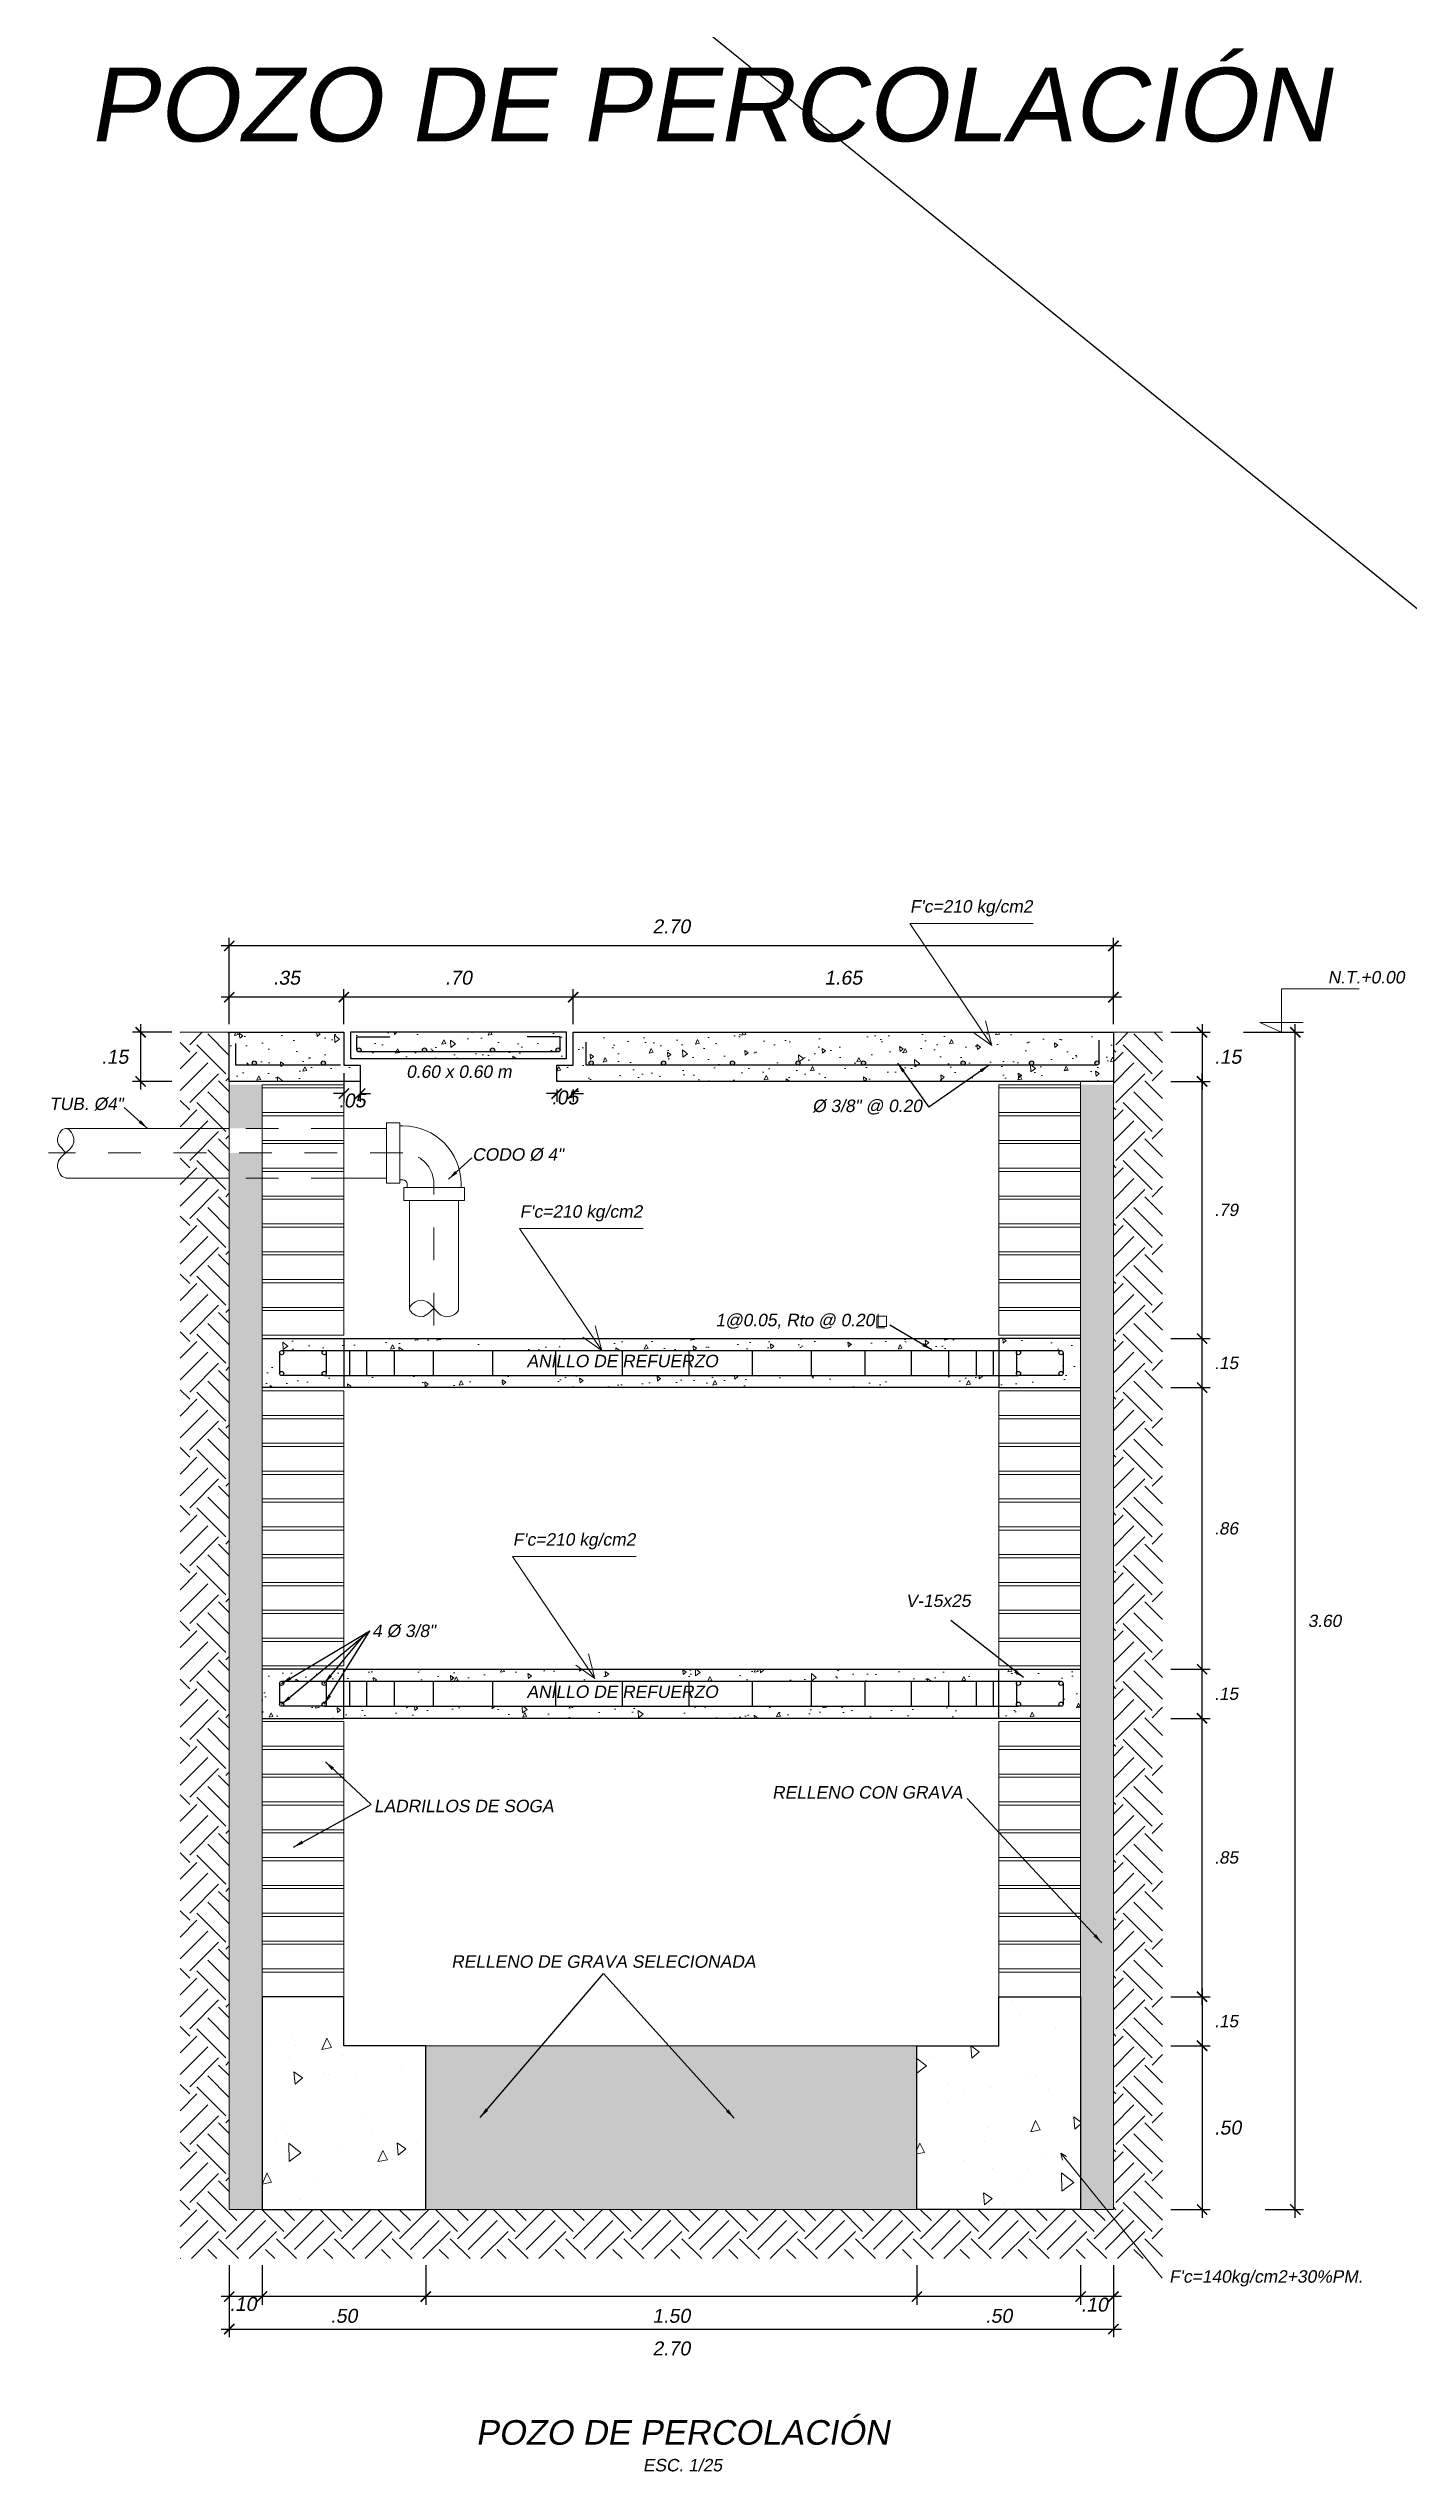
# Model space of a CAD drawing. Header units: metres. Extents: x 4293 to 4528, y 2596 to 2639.
# Drawn here: x 4307.76 to 4311.9, y 2616.5 to 2623.9 of the extents above; entities that cross this region are included whole.
import ezdxf
from ezdxf.enums import TextEntityAlignment as Align

# ---------------------------------------------------------------- set-up
doc = ezdxf.new("R2010")
doc.units = ezdxf.units.M
doc.linetypes.add('DASHDOTX2', pattern=[2, 1, -0.5, 0, -0.5])
doc.linetypes.add('DASHED2', pattern=[0.375, 0.25, -0.125])
for name, color, linetype, lineweight in [('a. acero', 150, 'Continuous', 25), ('a. grava', 252, 'Continuous', 5), ('a. Ladrillos', 24, 'Continuous', 15), ('a. terreno', 79, 'Continuous', 9), ('a. titulos', 106, 'Continuous', 25), ('a. Tuberias', 142, 'Continuous', 20), ('A.Texto', 180, 'Continuous', 5), ('cimiento', 6, 'Continuous', 30), ('concreto', 252, 'Continuous', 5), ('Cotas', 170, 'Continuous', 5), ('Sombreados', 8, 'Continuous', 5)]:
    doc.layers.add(name, color=color, linetype=linetype, lineweight=lineweight)
doc.styles.add('ARIAL', font='arial.ttf', dxfattribs={"oblique": 10})
doc.dimstyles.new('Esc 1-25', dxfattribs={"dimscale": 0.25, "dimtxt": 0.15, "dimasz": 0.125, "dimexe": 0.1, "dimexo": 0.1, "dimgap": 0.15, "dimtad": 2, "dimtih": 1, "dimtoh": 1, "dimzin": 4, "dimdsep": 46, "dimtxsty": 'ARIAL', "dimblk": 'ARCHTICK', "dimcen": 0.5, "dimdle": 0.1, "dimadec": 0, "dimazin": 0, "dimtfac": 1, "dimtofl": 0, "dimtmove": 2, "dimatfit": 3, "dimfxl": 1, "dimtolj": 1, "dimtzin": 0, "dimarcsym": 1})
pattern_1 = [(228.0128, (4274.938593, 2620.601631), (-0.7999998232, -0.9000001342), [0.0134536, -1.3319088]), (184.9697, (4274.929593, 2620.5916314), (1.20000010515, 0.0999991307), [0.0230868, -2.2855925]), (132.5104, (4274.906593, 2620.5896314), (0.9999990718, -1.1000008674), [0.0162788, -1.6116032]), (267.2737, (4274.867593, 2620.5646314), (0.0999996018, 2.0000000295), [0.0210238, -2.0813558]), (292.8337, (4274.866593, 2620.5436314), (-0.50000099054, 1.1999996412), [0.0206155, -2.0409373]), (357.2737, (4274.874593, 2620.5246314), (-2.0000000295, 0.0999996018), [0.0210238, -2.0813558]), (37.6942, (4274.895593, 2620.5236314), (-1.30000073456, -0.9999990405), [0.0278029, -2.7524849]), (72.2553, (4274.917593, 2620.5406314), (0.70000107627, 2.19999962312), [0.0262488, -2.5986321]), (121.4296, (4274.925593, 2620.5656314), (-0.8000008234, 1.29999950365), [0.021095, -2.0884073]), (175.2364, (4274.914593, 2620.583631), (1.1000000946, -0.0999991533), [0.0240832, -1.1800763]), (222.3974, (4274.890593, 2620.5856314), (-1.2000007351, -1.0999992082), [0.0311448, -3.0833375]), (138.8141, (4274.966593, 2620.563631), (-0.7000002947, 0.5999997313), [0.0106301, -1.0523844]), (171.4692, (4274.958593, 2620.5706314), (1.2999998285, -0.200000791), [0.0202237, -2.0021511]), (225, (4274.93859, 2620.57363), (-1e-17, -0.10000003), [0.0141421, -0.1272792]), (203.1986, (4274.931593, 2620.585631), (0.499999973, 0.2000001325), [0.0076158, -0.7539615]), (291.8014, (4274.924593, 2620.582631), (-0.099999991, 0.300000027), [0.0107703, -0.5277462]), (30.9638, (4274.928593, 2620.572631), (0.299999802, 0.200000248), [0.0174929, -0.5656023]), (161.5651, (4274.943593, 2620.58163), (0.200000043, -0.09999984), [0.0126491, -0.3035787]), (16.3895, (4274.866593, 2620.5826314), (1.0000002198, 0.299999271), [0.01772, -1.7542845]), (70.3462, (4274.883593, 2620.5876314), (-0.3999995247, -1.1000002136), [0.0148661, -1.4717408]), (293.1986, (4274.943593, 2620.601631), (-0.2000001325, 0.499999973), [0.0152315, -0.7463458]), (343.6105, (4274.949593, 2620.5876314), (-1.0000002198, 0.299999271), [0.01772, -1.7542845]), (339.444, (4274.866593, 2620.520631), (-0.5000001845, 0.1999995996), [0.017088, -0.8373124]), (294.7751, (4274.882593, 2620.5146314), (-0.4999992189, 1.1000003422), [0.0143178, -1.4174643]), (66.8014, (4274.944593, 2620.501631), (0.2000001325, 0.499999973), [0.0152315, -0.7463458]), (17.354, (4274.950593, 2620.5156314), (-1.3000002019, -0.3999994502), [0.0167631, -1.6595424]), (69.444, (4274.895593, 2620.501631), (-0.1999995996, -0.5000001845), [0.008544, -0.8458564]), (101.3099, (4274.938593, 2620.501631), (-0.099999763, 0.400000075), [0.005099, -0.5048029]), (165.9638, (4274.937593, 2620.506631), (0.300000055, -0.099999806), [0.0206155, -0.391695]), (186.009, (4274.917593, 2620.5116314), (0.9999999751, 0.09999993175), [0.019105, -1.8913923]), (303.6901, (4274.928593, 2620.56363), (-0.100000133, 0.199999956), [0.0144222, -0.3461329]), (353.1572, (4274.936593, 2620.5516314), (1.69999993655, -0.2000007998), [0.0251794, -2.4927563]), (60.9454, (4274.961593, 2620.548631), (-0.4000000027, -0.7000000385), [0.0102956, -1.0192674]), (90, (4274.96659, 2620.55763), (-0.1, 0.1), [0.006, -0.094]), (120.2564, (4274.915593, 2620.5146314), (0.3999994887, -0.7000002456), [0.0138924, -1.375352]), (48.0128, (4274.908593, 2620.526631), (0.7999998232, 0.9000001342), [0.0269072, -1.3184552]), (0, (4274.92659, 2620.54663), (0.1, 0.1), [0.026, -0.074]), (325.3048, (4274.952593, 2620.5466314), (-0.9999994259, 0.700000861), [0.0158114, -1.5653274]), (254.0546, (4274.965593, 2620.537631), (-0.099999989, -0.4000000127), [0.0145602, -0.7134508]), (207.646, (4274.961593, 2620.5236314), (-1.8999995807, -1.0000007713), [0.0237065, -2.3469474]), (175.4261, (4274.940593, 2620.5126314), (-1.30000005583, 0.0999994801), [0.0250799, -2.4829074])]
pattern_2 = [(95, (4274.86659, 2620.50163), (0.1103104, 0.0925614), [0.015, -0.165]), (40, (4274.8666, 2620.50163), (-0.12599843, 0.0867536), [0.012, -0.132]), (145.4514, (4274.87579, 2620.50934), (-0.0156879, 0.17931506), [0.01274804, -0.1402284]), (91.1842, (4274.8383, 2620.52992), (0.1743386, 0.12752275), [0.0225, -0.2475]), (141.6356, (4274.85284, 2620.54054), (-0.0055798, 0.2699423), [0.019122, -0.2103426]), (36.1842, (4274.8383, 2620.52992), (-0.00558, 0.2699423), [0.018, -0.198]), (66, (4274.85952, 2620.53699), (0.1413543, 0.0274765), [0.015, -0.165]), (11, (4274.85952, 2620.53699), (-0.0681417, 0.1369617), [0.012, -0.132]), (116.4514, (4274.8713, 2620.53928), (0.0732127, 0.1644381), [0.01274804, -0.1402284]), (82.5, (4274.866593, 2620.50163), (-0.04535864, 0.04879796), [0, -0.1304, 0, -0.134, 0, -0.1325]), (52.5, (4274.86659, 2620.50163), (-0.01857459, 0.09298189), [0, -0.0764, 0, -0.1274, 0, -0.0505]), (12.5, (4274.835056, 2620.470094), (0.07868363, 0.07230415), [0, -0.05, 0, -0.156, 0, -0.207]), (2.5, (4274.82091, 2620.45595), (0.068318, 0.09663196), [0, -0.065, 0, -0.1036, 0, -0.147])]

msp = doc.modelspace()

# ---------------------------------------------------------------- texts
at = {"layer": 'a. titulos', "style": 'ARIAL', "oblique": 10}
for s, height, p in [('POZO DE PERCOLACIÓN', 0.225, (4309.7756, 2623.7267)), ('POZO DE PERCOLACIÓN', 0.075, (4309.6958, 2616.6177)), ('ESC. 1/25', 0.038, (4309.6958, 2616.5177))]:
    msp.add_text(s, height=height, dxfattribs=at).set_placement(p, align=Align.MIDDLE_CENTER)
at = {"layer": 'A.Texto', "ltscale": 0.005, "style": 'ARIAL', "oblique": 10}
for s, p in [("F'c=210 kg/cm2", (4310.3902, 2621.2589)), ('N.T.+0.00', (4311.6663, 2621.0426)), ("F'c=210 kg/cm2", (4309.1985, 2620.3272)), ("F'c=210 kg/cm2", (4309.1774, 2619.3256))]:
    msp.add_text(s, height=0.038, dxfattribs=at).set_placement(p)
for s, p in [('0.60 x 0.60 m', (4309.0129, 2620.7733)), ('TUB. %%C4"', (4307.8747, 2620.6749)), ('%%C 3/8" @ 0.20', (4310.2596, 2620.6688)), ('CODO %%C 4"', (4309.1929, 2620.5203)), ('1@0.05, Rto @ 0.20', (4310.0393, 2620.0147)), ('ANILLO DE REFUERZO', (4309.5117, 2619.8896)), ('V-15x25', (4310.4766, 2619.1575)), ('4 %%C 3/8"', (4308.8446, 2619.0657)), ('ANILLO DE REFUERZO', (4309.5117, 2618.8796)), ('RELLENO CON GRAVA ', (4310.2676, 2618.5723)), ('LADRILLOS DE SOGA', (4309.0278, 2618.5307)), ('RELLENO DE GRAVA SELECIONADA', (4309.4542, 2618.0556)), ("F'c=140kg/cm2+30%%%PM.", (4311.4775, 2617.0939))]:
    msp.add_text(s, height=0.038, dxfattribs=at).set_placement(p, align=Align.MIDDLE_CENTER)

# ---------------------------------------------------------------- blocks, each defined once
blk = doc.blocks.new('_ArchTick')
at = {"color": 0, "linetype": 'ByBlock', "const_width": 0.15}
blk.add_lwpolyline([(-0.5, -0.5), (0.5, 0.5)], dxfattribs=at)
blk = doc.blocks.new('*D456')
at = {"layer": 'Cotas', "color": 0, "lineweight": -2, "transparency": 16777216}
for p, q in [((4311.1867, 2620.8933), (4311.3075, 2620.8933)), ((4311.2825, 2620.9183), (4311.2825, 2620.7183)), ((4311.1867, 2620.7433), (4311.3075, 2620.7433))]:
    blk.add_line(p, q, dxfattribs=at)
at = {"layer": 'Defpoints', "color": 0, "transparency": 16777216}
for p in [(4311.1617, 2620.8933), (4311.1617, 2620.7433), (4311.2825, 2620.7433)]:
    blk.add_point(p, dxfattribs=at)
at = {"layer": 'Cotas', "color": 0, "lineweight": -2, "transparency": 16777216, "xscale": 0.03125, "yscale": 0.03125, "zscale": 0.03125}
for p, rotation in [((4311.2825, 2620.8933), 90), ((4311.2825, 2620.7433), 270)]:
    blk.add_blockref('_ArchTick', p, dxfattribs=dict(at, rotation=rotation))
at = {"layer": 'Cotas', "color": 0, "transparency": 16777216, "insert": (4311.3611, 2620.8183), "char_height": 0.0425, "attachment_point": 5, "style": 'ARIAL'}
blk.add_mtext('\\A1;.15', dxfattribs=at)
blk = doc.blocks.new('*D457')
at = {"layer": 'Cotas', "color": 0, "lineweight": -2, "transparency": 16777216}
for p, q in [((4311.1867, 2617.9483), (4311.3075, 2617.9483)), ((4311.2825, 2617.9733), (4311.2825, 2617.7733)), ((4311.1867, 2617.7983), (4311.3075, 2617.7983))]:
    blk.add_line(p, q, dxfattribs=at)
at = {"layer": 'Defpoints', "color": 0, "transparency": 16777216}
for p in [(4311.1617, 2617.9483), (4311.1617, 2617.7983), (4311.2825, 2617.7983)]:
    blk.add_point(p, dxfattribs=at)
at = {"layer": 'Cotas', "color": 0, "lineweight": -2, "transparency": 16777216, "xscale": 0.03125, "yscale": 0.03125, "zscale": 0.03125}
for p, rotation in [((4311.2825, 2617.9483), 90), ((4311.2825, 2617.7983), 270)]:
    blk.add_blockref('_ArchTick', p, dxfattribs=dict(at, rotation=rotation))
at = {"layer": 'Cotas', "color": 0, "transparency": 16777216, "insert": (4311.3563, 2617.8733), "char_height": 0.0375, "attachment_point": 5, "style": 'ARIAL'}
blk.add_mtext('\\A1;.15', dxfattribs=at)
blk = doc.blocks.new('*D458')
at = {"layer": 'Cotas', "color": 0, "lineweight": -2, "transparency": 16777216}
for p, q in [((4311.1867, 2617.7983), (4311.3075, 2617.7983)), ((4311.2825, 2617.8233), (4311.2825, 2617.2733)), ((4311.1867, 2617.2983), (4311.3075, 2617.2983))]:
    blk.add_line(p, q, dxfattribs=at)
at = {"layer": 'Defpoints', "color": 0, "transparency": 16777216}
for p in [(4311.1617, 2617.7983), (4311.1617, 2617.2983), (4311.2825, 2617.2983)]:
    blk.add_point(p, dxfattribs=at)
at = {"layer": 'Cotas', "color": 0, "lineweight": -2, "transparency": 16777216, "xscale": 0.03125, "yscale": 0.03125, "zscale": 0.03125}
for p, rotation in [((4311.2825, 2617.7983), 90), ((4311.2825, 2617.2983), 270)]:
    blk.add_blockref('_ArchTick', p, dxfattribs=dict(at, rotation=rotation))
at = {"layer": 'Cotas', "color": 0, "transparency": 16777216, "insert": (4311.3609, 2617.5483), "char_height": 0.0425, "attachment_point": 5, "style": 'ARIAL'}
blk.add_mtext('\\A1;.50', dxfattribs=at)
blk = doc.blocks.new('*D459')
at = {"layer": 'Cotas', "color": 0, "lineweight": -2, "transparency": 16777216}
for p, q in [((4310.9117, 2617.128), (4310.9117, 2617.0076)), ((4311.0117, 2617.128), (4311.0117, 2617.0076)), ((4311.0367, 2617.0326), (4310.8867, 2617.0326))]:
    blk.add_line(p, q, dxfattribs=at)
at = {"layer": 'Defpoints', "color": 0, "transparency": 16777216}
for p in [(4310.9117, 2617.153), (4311.0117, 2617.153), (4310.9117, 2617.0326)]:
    blk.add_point(p, dxfattribs=at)
at = {"layer": 'Cotas', "color": 0, "lineweight": -2, "transparency": 16777216, "xscale": 0.03125, "yscale": 0.03125, "zscale": 0.03125, "rotation": 180}
blk.add_blockref('_ArchTick', (4310.9117, 2617.0326), dxfattribs=at)
at = {"layer": 'Cotas', "color": 0, "lineweight": -2, "transparency": 16777216, "xscale": 0.03125, "yscale": 0.03125, "zscale": 0.03125}
blk.add_blockref('_ArchTick', (4311.0117, 2617.0326), dxfattribs=at)
at = {"layer": 'Cotas', "color": 0, "transparency": 16777216, "insert": (4310.9536, 2617.0077), "char_height": 0.0425, "attachment_point": 5, "style": 'ARIAL'}
blk.add_mtext('\\A1;.10', dxfattribs=at)
blk = doc.blocks.new('*D460')
at = {"layer": 'Cotas', "color": 0, "lineweight": -2, "transparency": 16777216}
for p, q in [((4310.4117, 2617.128), (4310.4117, 2617.0076)), ((4310.9117, 2617.128), (4310.9117, 2617.0076)), ((4310.9367, 2617.0326), (4310.3867, 2617.0326))]:
    blk.add_line(p, q, dxfattribs=at)
at = {"layer": 'Defpoints', "color": 0, "transparency": 16777216}
for p in [(4310.4117, 2617.153), (4310.9117, 2617.153), (4310.4117, 2617.0326)]:
    blk.add_point(p, dxfattribs=at)
at = {"layer": 'Cotas', "color": 0, "lineweight": -2, "transparency": 16777216, "xscale": 0.03125, "yscale": 0.03125, "zscale": 0.03125, "rotation": 180}
blk.add_blockref('_ArchTick', (4310.4117, 2617.0326), dxfattribs=at)
at = {"layer": 'Cotas', "color": 0, "lineweight": -2, "transparency": 16777216, "xscale": 0.03125, "yscale": 0.03125, "zscale": 0.03125}
blk.add_blockref('_ArchTick', (4310.9117, 2617.0326), dxfattribs=at)
at = {"layer": 'Cotas', "color": 0, "transparency": 16777216, "insert": (4310.6617, 2616.9734), "char_height": 0.0425, "attachment_point": 5, "style": 'ARIAL'}
blk.add_mtext('\\A1;.50', dxfattribs=at)
blk = doc.blocks.new('*D461')
at = {"layer": 'Cotas', "color": 0, "lineweight": -2, "transparency": 16777216}
for p, q in [((4308.9117, 2617.128), (4308.9117, 2617.0076)), ((4310.4117, 2617.128), (4310.4117, 2617.0076)), ((4310.4367, 2617.0326), (4308.8867, 2617.0326))]:
    blk.add_line(p, q, dxfattribs=at)
at = {"layer": 'Defpoints', "color": 0, "transparency": 16777216}
for p in [(4308.9117, 2617.153), (4310.4117, 2617.153), (4308.9117, 2617.0326)]:
    blk.add_point(p, dxfattribs=at)
at = {"layer": 'Cotas', "color": 0, "lineweight": -2, "transparency": 16777216, "xscale": 0.03125, "yscale": 0.03125, "zscale": 0.03125, "rotation": 180}
blk.add_blockref('_ArchTick', (4308.9117, 2617.0326), dxfattribs=at)
at = {"layer": 'Cotas', "color": 0, "lineweight": -2, "transparency": 16777216, "xscale": 0.03125, "yscale": 0.03125, "zscale": 0.03125}
blk.add_blockref('_ArchTick', (4310.4117, 2617.0326), dxfattribs=at)
at = {"layer": 'Cotas', "color": 0, "transparency": 16777216, "insert": (4309.6617, 2616.9734), "char_height": 0.0425, "attachment_point": 5, "style": 'ARIAL'}
blk.add_mtext('\\A1;1.50', dxfattribs=at)
blk = doc.blocks.new('*D462')
at = {"layer": 'Cotas', "color": 0, "lineweight": -2, "transparency": 16777216}
for p, q in [((4308.4117, 2617.128), (4308.4117, 2617.0076)), ((4308.9117, 2617.128), (4308.9117, 2617.0076)), ((4308.9367, 2617.0326), (4308.3867, 2617.0326))]:
    blk.add_line(p, q, dxfattribs=at)
at = {"layer": 'Defpoints', "color": 0, "transparency": 16777216}
for p in [(4308.4117, 2617.153), (4308.9117, 2617.153), (4308.4117, 2617.0326)]:
    blk.add_point(p, dxfattribs=at)
at = {"layer": 'Cotas', "color": 0, "lineweight": -2, "transparency": 16777216, "xscale": 0.03125, "yscale": 0.03125, "zscale": 0.03125, "rotation": 180}
blk.add_blockref('_ArchTick', (4308.4117, 2617.0326), dxfattribs=at)
at = {"layer": 'Cotas', "color": 0, "lineweight": -2, "transparency": 16777216, "xscale": 0.03125, "yscale": 0.03125, "zscale": 0.03125}
blk.add_blockref('_ArchTick', (4308.9117, 2617.0326), dxfattribs=at)
at = {"layer": 'Cotas', "color": 0, "transparency": 16777216, "insert": (4308.6617, 2616.9734), "char_height": 0.0425, "attachment_point": 5, "style": 'ARIAL'}
blk.add_mtext('\\A1;.50', dxfattribs=at)
blk = doc.blocks.new('*D463')
at = {"layer": 'Cotas', "color": 0, "lineweight": -2, "transparency": 16777216}
for p, q in [((4308.3117, 2617.128), (4308.3117, 2617.0076)), ((4308.4117, 2617.128), (4308.4117, 2617.0076)), ((4308.4367, 2617.0326), (4308.2867, 2617.0326))]:
    blk.add_line(p, q, dxfattribs=at)
at = {"layer": 'Defpoints', "color": 0, "transparency": 16777216}
for p in [(4308.3117, 2617.153), (4308.4117, 2617.153), (4308.3117, 2617.0326)]:
    blk.add_point(p, dxfattribs=at)
at = {"layer": 'Cotas', "color": 0, "lineweight": -2, "transparency": 16777216, "xscale": 0.03125, "yscale": 0.03125, "zscale": 0.03125, "rotation": 180}
blk.add_blockref('_ArchTick', (4308.3117, 2617.0326), dxfattribs=at)
at = {"layer": 'Cotas', "color": 0, "lineweight": -2, "transparency": 16777216, "xscale": 0.03125, "yscale": 0.03125, "zscale": 0.03125}
blk.add_blockref('_ArchTick', (4308.4117, 2617.0326), dxfattribs=at)
at = {"layer": 'Cotas', "color": 0, "transparency": 16777216, "insert": (4308.3537, 2617.0096), "char_height": 0.0425, "attachment_point": 5, "style": 'ARIAL'}
blk.add_mtext('\\A1;.10', dxfattribs=at)
blk = doc.blocks.new('*D464')
at = {"layer": 'Cotas', "color": 0, "lineweight": -2, "transparency": 16777216}
for p, q in [((4308.3117, 2617.128), (4308.3117, 2616.9081)), ((4311.0117, 2617.128), (4311.0117, 2616.9081)), ((4308.2867, 2616.9331), (4311.0367, 2616.9331))]:
    blk.add_line(p, q, dxfattribs=at)
at = {"layer": 'Defpoints', "color": 0, "transparency": 16777216}
for p in [(4308.3117, 2617.153), (4311.0117, 2617.153), (4311.0117, 2616.9331)]:
    blk.add_point(p, dxfattribs=at)
at = {"layer": 'Cotas', "color": 0, "lineweight": -2, "transparency": 16777216, "xscale": 0.03125, "yscale": 0.03125, "zscale": 0.03125, "rotation": 180}
blk.add_blockref('_ArchTick', (4308.3117, 2616.9331), dxfattribs=at)
at = {"layer": 'Cotas', "color": 0, "lineweight": -2, "transparency": 16777216, "xscale": 0.03125, "yscale": 0.03125, "zscale": 0.03125}
blk.add_blockref('_ArchTick', (4311.0117, 2616.9331), dxfattribs=at)
at = {"layer": 'Cotas', "color": 0, "transparency": 16777216, "insert": (4309.6617, 2616.8739), "char_height": 0.0425, "attachment_point": 5, "style": 'ARIAL'}
blk.add_mtext('\\A1;2.70', dxfattribs=at)
blk = doc.blocks.new('*D490')
at = {"layer": 'Cotas', "color": 0, "lineweight": -2, "transparency": 16777216}
for p, q in [((4308.1367, 2620.8933), (4308.016, 2620.8933)), ((4308.041, 2620.9183), (4308.041, 2620.7183)), ((4308.1367, 2620.7433), (4308.016, 2620.7433))]:
    blk.add_line(p, q, dxfattribs=at)
at = {"layer": 'Defpoints', "color": 0, "transparency": 16777216}
for p in [(4308.1617, 2620.8933), (4308.041, 2620.7433), (4308.1617, 2620.7433)]:
    blk.add_point(p, dxfattribs=at)
at = {"layer": 'Cotas', "color": 0, "lineweight": -2, "transparency": 16777216, "xscale": 0.03125, "yscale": 0.03125, "zscale": 0.03125}
for p, rotation in [((4308.041, 2620.8933), 90), ((4308.041, 2620.7433), 270)]:
    blk.add_blockref('_ArchTick', p, dxfattribs=dict(at, rotation=rotation))
at = {"layer": 'Cotas', "color": 0, "transparency": 16777216, "insert": (4307.9623, 2620.8183), "char_height": 0.0425, "attachment_point": 5, "style": 'ARIAL'}
blk.add_mtext('\\A1;.15', dxfattribs=at)
blk = doc.blocks.new('*D491')
at = {"layer": 'Cotas', "color": 0, "lineweight": -2, "transparency": 16777216}
for p, q in [((4309.3617, 2620.9183), (4309.3617, 2621.0256)), ((4311.0117, 2620.9183), (4311.0117, 2621.0256)), ((4311.0367, 2621.0006), (4309.3367, 2621.0006))]:
    blk.add_line(p, q, dxfattribs=at)
at = {"layer": 'Defpoints', "color": 0, "transparency": 16777216}
for p in [(4309.3617, 2621.0006), (4309.3617, 2620.8933), (4311.0117, 2620.8933)]:
    blk.add_point(p, dxfattribs=at)
at = {"layer": 'Cotas', "color": 0, "lineweight": -2, "transparency": 16777216, "xscale": 0.03125, "yscale": 0.03125, "zscale": 0.03125, "rotation": 180}
blk.add_blockref('_ArchTick', (4309.3617, 2621.0006), dxfattribs=at)
at = {"layer": 'Cotas', "color": 0, "lineweight": -2, "transparency": 16777216, "xscale": 0.03125, "yscale": 0.03125, "zscale": 0.03125}
blk.add_blockref('_ArchTick', (4311.0117, 2621.0006), dxfattribs=at)
at = {"layer": 'Cotas', "color": 0, "transparency": 16777216, "insert": (4310.1867, 2621.0598), "char_height": 0.0425, "attachment_point": 5, "style": 'ARIAL'}
blk.add_mtext('\\A1;1.65', dxfattribs=at)
blk = doc.blocks.new('*D492')
at = {"layer": 'Cotas', "color": 0, "lineweight": -2, "transparency": 16777216}
for p, q in [((4308.6617, 2620.9183), (4308.6617, 2621.0256)), ((4309.3617, 2620.9183), (4309.3617, 2621.0256)), ((4309.3867, 2621.0006), (4308.6367, 2621.0006))]:
    blk.add_line(p, q, dxfattribs=at)
at = {"layer": 'Defpoints', "color": 0, "transparency": 16777216}
for p in [(4308.6617, 2621.0006), (4308.6617, 2620.8933), (4309.3617, 2620.8933)]:
    blk.add_point(p, dxfattribs=at)
at = {"layer": 'Cotas', "color": 0, "lineweight": -2, "transparency": 16777216, "xscale": 0.03125, "yscale": 0.03125, "zscale": 0.03125, "rotation": 180}
blk.add_blockref('_ArchTick', (4308.6617, 2621.0006), dxfattribs=at)
at = {"layer": 'Cotas', "color": 0, "lineweight": -2, "transparency": 16777216, "xscale": 0.03125, "yscale": 0.03125, "zscale": 0.03125}
blk.add_blockref('_ArchTick', (4309.3617, 2621.0006), dxfattribs=at)
at = {"layer": 'Cotas', "color": 0, "transparency": 16777216, "insert": (4309.0117, 2621.0598), "char_height": 0.0425, "attachment_point": 5, "style": 'ARIAL'}
blk.add_mtext('\\A1;.70', dxfattribs=at)
blk = doc.blocks.new('*D493')
at = {"layer": 'Cotas', "color": 0, "lineweight": -2, "transparency": 16777216}
for p, q in [((4308.3117, 2620.9183), (4308.3117, 2621.0256)), ((4308.6617, 2620.9183), (4308.6617, 2621.0256)), ((4308.6867, 2621.0006), (4308.2867, 2621.0006))]:
    blk.add_line(p, q, dxfattribs=at)
at = {"layer": 'Defpoints', "color": 0, "transparency": 16777216}
for p in [(4308.3117, 2621.0006), (4308.3117, 2620.8933), (4308.6617, 2620.8933)]:
    blk.add_point(p, dxfattribs=at)
at = {"layer": 'Cotas', "color": 0, "lineweight": -2, "transparency": 16777216, "xscale": 0.03125, "yscale": 0.03125, "zscale": 0.03125, "rotation": 180}
blk.add_blockref('_ArchTick', (4308.3117, 2621.0006), dxfattribs=at)
at = {"layer": 'Cotas', "color": 0, "lineweight": -2, "transparency": 16777216, "xscale": 0.03125, "yscale": 0.03125, "zscale": 0.03125}
blk.add_blockref('_ArchTick', (4308.6617, 2621.0006), dxfattribs=at)
at = {"layer": 'Cotas', "color": 0, "transparency": 16777216, "insert": (4308.4867, 2621.0598), "char_height": 0.0425, "attachment_point": 5, "style": 'ARIAL'}
blk.add_mtext('\\A1;.35', dxfattribs=at)
blk = doc.blocks.new('*D494')
at = {"layer": 'Cotas', "color": 0, "lineweight": -2, "transparency": 16777216}
for p, q in [((4308.3117, 2620.9183), (4308.3117, 2621.1823)), ((4311.0117, 2620.9183), (4311.0117, 2621.1823)), ((4311.0367, 2621.1573), (4308.2867, 2621.1573))]:
    blk.add_line(p, q, dxfattribs=at)
at = {"layer": 'Defpoints', "color": 0, "transparency": 16777216}
for p in [(4308.3117, 2621.1573), (4308.3117, 2620.8933), (4311.0117, 2620.8933)]:
    blk.add_point(p, dxfattribs=at)
at = {"layer": 'Cotas', "color": 0, "lineweight": -2, "transparency": 16777216, "xscale": 0.03125, "yscale": 0.03125, "zscale": 0.03125, "rotation": 180}
blk.add_blockref('_ArchTick', (4308.3117, 2621.1573), dxfattribs=at)
at = {"layer": 'Cotas', "color": 0, "lineweight": -2, "transparency": 16777216, "xscale": 0.03125, "yscale": 0.03125, "zscale": 0.03125}
blk.add_blockref('_ArchTick', (4311.0117, 2621.1573), dxfattribs=at)
at = {"layer": 'Cotas', "color": 0, "transparency": 16777216, "insert": (4309.6617, 2621.2165), "char_height": 0.0425, "attachment_point": 5, "style": 'ARIAL'}
blk.add_mtext('\\A1;2.70', dxfattribs=at)
blk = doc.blocks.new('A$C50224216')
at = {"layer": 'Sombreados'}
for p, q in [((0.0889, 0.5358), (0.0889, 0.5358)), ((0.183, 0.489), (0.1983, 0.5232)), ((0.2125, 0.4947), (0.1983, 0.5232)), ((0.0241, 0.4968), (0.0241, 0.4968)), ((0.0836, 0.4648), (0.0836, 0.4648)), ((0.1011, 0.4996), (0.1011, 0.4996)), ((0.183, 0.489), (0.2125, 0.4947)), ((0.2459, 0.4719), (0.2459, 0.4719)), ((0.1008, 0.3833), (0.0976, 0.4206)), ((0.1238, 0.4025), (0.0976, 0.4206)), ((0.1008, 0.3833), (0.1238, 0.4025)), ((0.1868, 0.4159), (0.1868, 0.4159)), ((0.2023, 0.4138), (0.2023, 0.4138)), ((0.2852, 0.4032), (0.2852, 0.4032)), ((0.4272, 0.4361), (0.4272, 0.4361)), ((0.0706, 0.2644), (0.0706, 0.2644)), ((0.0751, 0.2303), (0.0751, 0.2303)), ((0.0885, 0.2225), (0.0885, 0.2225)), ((0.3157, 0.2918), (0.3157, 0.2918)), ((0.3339, 0.2416), (0.3339, 0.2416)), ((0.0456, 0.2074), (0.0456, 0.2074)), ((0.0827, 0.1465), (0.0815, 0.2028)), ((0.119, 0.1731), (0.0815, 0.2028)), ((0.0827, 0.1465), (0.119, 0.1731)), ((0.2333, 0.1834), (0.2333, 0.1834)), ((0.3534, 0.1466), (0.3686, 0.1808)), ((0.3534, 0.1466), (0.3828, 0.1523)), ((0.3828, 0.1523), (0.3686, 0.1808)), ((0.397, 0.1537), (0.397, 0.1537)), ((0.4158, 0.1664), (0.4126, 0.2037)), ((0.4388, 0.1857), (0.4126, 0.2037)), ((0.4158, 0.1664), (0.4388, 0.1857)), ((0.4291, 0.1698), (0.4291, 0.1698)), ((0.4736, 0.2037), (0.4736, 0.2037)), ((0, 0.0779), (0.0153, 0.1121)), ((0, 0.0779), (0.0294, 0.0836)), ((0.0294, 0.0836), (0.0152, 0.1121)), ((0.159, 0.0854), (0.159, 0.0854)), ((0.117, 0.0319), (0.117, 0.0319)), ((0.1631, 0), (0.1631, 0)), ((0.3223, 0), (0.3223, 0))]:
    blk.add_line(p, q, dxfattribs=at)
blk = doc.blocks.new('A$C6FFC4B8D')
at = {"layer": 'Sombreados'}
for p, q in [((0.2896, 0.6342), (0.2896, 0.6342)), ((0.314, 0.5961), (0.314, 0.5961)), ((0.4224, 0.5524), (0.4224, 0.5524)), ((0.0294, 0.4384), (0, 0.4617)), ((0.0417, 0.4679), (0.0417, 0.4679)), ((0.1672, 0.4623), (0.1642, 0.4975)), ((0.1902, 0.4816), (0.1672, 0.4975)), ((0.1672, 0.4623), (0.1902, 0.4816)), ((0.1733, 0.4827), (0.1733, 0.4827)), ((0, 0.4169), (0.0294, 0.4384)), ((0.0965, 0.3825), (0.0965, 0.3825)), ((0.2257, 0.3716), (0.2257, 0.3716)), ((0.336, 0.4018), (0.336, 0.4018)), ((0.3617, 0.4076), (0.3617, 0.4076)), ((0.0923, 0.3284), (0.0923, 0.3284)), ((0.1432, 0.3545), (0.1432, 0.3545)), ((0.4019, 0.3658), (0.4019, 0.3658)), ((0.2198, 0.2502), (0.2198, 0.2502)), ((0.3474, 0.2373), (0.3626, 0.2716)), ((0.3474, 0.2373), (0.3768, 0.243)), ((0.3768, 0.243), (0.3626, 0.2716)), ((0.4751, 0.2856), (0.4751, 0.2856)), ((0.4822, 0.2454), (0.479, 0.2828)), ((0.5, 0.2683), (0.479, 0.2828)), ((0.4822, 0.2454), (0.5, 0.2604)), ((0, 0.1821), (0.0092, 0.2029)), ((0, 0.1698), (0.0234, 0.1743)), ((0.0234, 0.1743), (0.0092, 0.2029)), ((0.029, 0.1908), (0.029, 0.1908)), ((0.1429, 0.1501), (0.1429, 0.1501)), ((0.2057, 0.2064), (0.2057, 0.2064)), ((0.3825, 0.1693), (0.3825, 0.1693)), ((0.4596, 0.1491), (0.4596, 0.1491)), ((0.2311, 0.1243), (0.2311, 0.1243)), ((0.3191, 0.0844), (0.3191, 0.0844)), ((0.3375, 0.1221), (0.3375, 0.1221)), ((0.4429, 0.0558), (0.4417, 0.112)), ((0.4792, 0.0824), (0.4417, 0.112)), ((0.4429, 0.0558), (0.4792, 0.0824)), ((0.0491, 0), (0.0491, 0)), ((0.2065, 0.014), (0.2032, 0.0514)), ((0.2294, 0.0333), (0.2032, 0.0514)), ((0.2065, 0.014), (0.2294, 0.0333)), ((0.2662, 0.0178), (0.2662, 0.0178))]:
    blk.add_line(p, q, dxfattribs=at)
blk = doc.blocks.new('A$C1AAA6F8B')
at = {"layer": 'a. Tuberias'}
for p, q in [((1.0451, 0.5926), (1.0051, 0.5926)), ((1.0051, 0.5926), (1.0051, 0.4076)), ((1.0451, 0.4076), (1.0451, 0.5926)), ((1.0051, 0.5751), (0.8751, 0.5751)), ((1.0451, 0.5826), (1.0551, 0.5826)), ((1.0551, 0.5826), (1.0451, 0.5826)), ((0.5251, 0.4235), (0.0251, 0.4235)), ((1.0051, 0.4235), (0.8751, 0.4235)), ((1.0051, 0.4076), (1.0451, 0.4076)), ((1.0551, 0.4176), (1.0451, 0.4176)), ((1.0576, 0.3951), (1.2426, 0.3951)), ((1.0576, 0.3951), (1.0576, 0.3551)), ((1.0676, 0.4051), (1.0676, 0.3951)), ((1.2326, 0.4051), (1.2326, 0.3951)), ((1.2426, 0.3551), (1.2426, 0.3951)), ((1.0576, 0.3551), (1.2426, 0.3551))]:
    blk.add_line(p, q, dxfattribs=at)
for points in [[(0.5251, 0.5751), (0.0251, 0.5751)], [(1.0751, 0.3551), (1.0751, 0.0251)], [(1.2251, 0.0251), (1.2251, 0.3551)]]:
    blk.add_lwpolyline(points, dxfattribs=at)
for centre, radius, start, end in [((1.0551, 0.4035), 0.1775, 106.3611, 106.71515), ((1.0551, 0.4051), 0.1775, 0, 90), ((1.0551, 0.4051), 0.0125, 0, 90), ((1.0551, 0.4051), 0.1775, 343.28485, 343.6389)]:
    blk.add_arc(centre, radius, start, end, dxfattribs=at)
for points, start_tangent, end_tangent in [([(0.0251, 0.4251), (0.0001, 0.4626), (0.0251, 0.5001), (0.0501, 0.5376), (0.0251, 0.5751), (0.0001, 0.5376), (0.0251, 0.5001)], (-1, 0), (0.5547, -0.83205)), ([(1.2251, 0.0251), (1.1876, 0.0001), (1.1501, 0.0251), (1.1126, 0.0501), (1.0751, 0.0251), (1.1126, 0.0001), (1.1501, 0.0251)], (0, -1), (0.83205, 0.5547))]:
    blk.add_spline(points, degree=3, dxfattribs=dict(at, start_tangent=start_tangent, end_tangent=end_tangent))
blk = doc.blocks.new('*D427')
at = {"layer": 'Cotas', "color": 0, "lineweight": -2, "ltscale": 0.01, "transparency": 16777216}
for p, q in [((4311.2825, 2617.9233), (4311.2825, 2618.8233)), ((4311.1867, 2618.7983), (4311.3075, 2618.7983)), ((4311.1867, 2617.9483), (4311.3075, 2617.9483))]:
    blk.add_line(p, q, dxfattribs=at)
at = {"layer": 'Defpoints', "color": 0, "ltscale": 0.01, "transparency": 16777216}
for p in [(4311.1617, 2618.7983), (4311.2825, 2618.7983), (4311.1617, 2617.9483)]:
    blk.add_point(p, dxfattribs=at)
at = {"layer": 'Cotas', "color": 0, "lineweight": -2, "ltscale": 0.01, "transparency": 16777216, "xscale": 0.03125, "yscale": 0.03125, "zscale": 0.03125}
for p, rotation in [((4311.2825, 2618.7983), 90), ((4311.2825, 2617.9483), 270)]:
    blk.add_blockref('_ArchTick', p, dxfattribs=dict(at, rotation=rotation))
at = {"layer": 'Cotas', "color": 0, "ltscale": 0.01, "transparency": 16777216, "insert": (4311.3563, 2618.3733), "char_height": 0.0375, "attachment_point": 5, "style": 'ARIAL'}
blk.add_mtext('\\A1;.85', dxfattribs=at)
blk = doc.blocks.new('*D428')
at = {"layer": 'Cotas', "color": 0, "lineweight": -2, "ltscale": 0.01, "transparency": 16777216}
for p, q in [((4311.2825, 2618.7733), (4311.2825, 2618.9733)), ((4311.1867, 2618.9483), (4311.3075, 2618.9483)), ((4311.1867, 2618.7983), (4311.3075, 2618.7983))]:
    blk.add_line(p, q, dxfattribs=at)
at = {"layer": 'Defpoints', "color": 0, "ltscale": 0.01, "transparency": 16777216}
for p in [(4311.1617, 2618.9483), (4311.2825, 2618.9483), (4311.1617, 2618.7983)]:
    blk.add_point(p, dxfattribs=at)
at = {"layer": 'Cotas', "color": 0, "lineweight": -2, "ltscale": 0.01, "transparency": 16777216, "xscale": 0.03125, "yscale": 0.03125, "zscale": 0.03125}
for p, rotation in [((4311.2825, 2618.9483), 90), ((4311.2825, 2618.7983), 270)]:
    blk.add_blockref('_ArchTick', p, dxfattribs=dict(at, rotation=rotation))
at = {"layer": 'Cotas', "color": 0, "ltscale": 0.01, "transparency": 16777216, "insert": (4311.3563, 2618.8733), "char_height": 0.0375, "attachment_point": 5, "style": 'ARIAL'}
blk.add_mtext('\\A1;.15', dxfattribs=at)
blk = doc.blocks.new('*D429')
at = {"layer": 'Cotas', "color": 0, "lineweight": -2, "ltscale": 0.01, "transparency": 16777216}
for p, q in [((4311.1867, 2619.8083), (4311.3075, 2619.8083)), ((4311.2825, 2618.9233), (4311.2825, 2619.8333)), ((4311.1867, 2618.9483), (4311.3075, 2618.9483))]:
    blk.add_line(p, q, dxfattribs=at)
at = {"layer": 'Defpoints', "color": 0, "ltscale": 0.01, "transparency": 16777216}
for p in [(4311.1617, 2619.8083), (4311.2825, 2619.8083), (4311.1617, 2618.9483)]:
    blk.add_point(p, dxfattribs=at)
at = {"layer": 'Cotas', "color": 0, "lineweight": -2, "ltscale": 0.01, "transparency": 16777216, "xscale": 0.03125, "yscale": 0.03125, "zscale": 0.03125}
for p, rotation in [((4311.2825, 2619.8083), 90), ((4311.2825, 2618.9483), 270)]:
    blk.add_blockref('_ArchTick', p, dxfattribs=dict(at, rotation=rotation))
at = {"layer": 'Cotas', "color": 0, "ltscale": 0.01, "transparency": 16777216, "insert": (4311.3561, 2619.3783), "char_height": 0.0375, "attachment_point": 5, "style": 'ARIAL'}
blk.add_mtext('\\A1;.86', dxfattribs=at)
blk = doc.blocks.new('*D430')
at = {"layer": 'Cotas', "color": 0, "lineweight": -2, "ltscale": 0.01, "transparency": 16777216}
for p, q in [((4311.1867, 2619.9583), (4311.3075, 2619.9583)), ((4311.2825, 2619.7833), (4311.2825, 2619.9833)), ((4311.1867, 2619.8083), (4311.3075, 2619.8083))]:
    blk.add_line(p, q, dxfattribs=at)
at = {"layer": 'Defpoints', "color": 0, "ltscale": 0.01, "transparency": 16777216}
for p in [(4311.1617, 2619.9583), (4311.2825, 2619.9583), (4311.1617, 2619.8083)]:
    blk.add_point(p, dxfattribs=at)
at = {"layer": 'Cotas', "color": 0, "lineweight": -2, "ltscale": 0.01, "transparency": 16777216, "xscale": 0.03125, "yscale": 0.03125, "zscale": 0.03125}
for p, rotation in [((4311.2825, 2619.9583), 90), ((4311.2825, 2619.8083), 270)]:
    blk.add_blockref('_ArchTick', p, dxfattribs=dict(at, rotation=rotation))
at = {"layer": 'Cotas', "color": 0, "ltscale": 0.01, "transparency": 16777216, "insert": (4311.3563, 2619.8833), "char_height": 0.0375, "attachment_point": 5, "style": 'ARIAL'}
blk.add_mtext('\\A1;.15', dxfattribs=at)
blk = doc.blocks.new('*D431')
at = {"layer": 'Cotas', "color": 0, "lineweight": -2, "ltscale": 0.01, "transparency": 16777216}
for p, q in [((4311.1867, 2620.7433), (4311.3075, 2620.7433)), ((4311.2825, 2619.9333), (4311.2825, 2620.7683)), ((4311.1867, 2619.9583), (4311.3075, 2619.9583))]:
    blk.add_line(p, q, dxfattribs=at)
at = {"layer": 'Defpoints', "color": 0, "ltscale": 0.01, "transparency": 16777216}
for p in [(4311.1617, 2620.7433), (4311.2825, 2620.7433), (4311.1617, 2619.9583)]:
    blk.add_point(p, dxfattribs=at)
at = {"layer": 'Cotas', "color": 0, "lineweight": -2, "ltscale": 0.01, "transparency": 16777216, "xscale": 0.03125, "yscale": 0.03125, "zscale": 0.03125}
for p, rotation in [((4311.2825, 2620.7433), 90), ((4311.2825, 2619.9583), 270)]:
    blk.add_blockref('_ArchTick', p, dxfattribs=dict(at, rotation=rotation))
at = {"layer": 'Cotas', "color": 0, "ltscale": 0.01, "transparency": 16777216, "insert": (4311.3562, 2620.3508), "char_height": 0.0375, "attachment_point": 5, "style": 'ARIAL'}
blk.add_mtext('\\A1;.79', dxfattribs=at)
blk = doc.blocks.new('*D432')
at = {"layer": 'Cotas', "color": 0, "lineweight": -2, "ltscale": 0.01, "transparency": 16777216}
for p, q in [((4311.4091, 2620.8933), (4311.5922, 2620.8933)), ((4311.5672, 2617.2733), (4311.5672, 2620.9183)), ((4311.4749, 2617.2983), (4311.5922, 2617.2983))]:
    blk.add_line(p, q, dxfattribs=at)
at = {"layer": 'Defpoints', "color": 0, "ltscale": 0.01, "transparency": 16777216}
for p in [(4311.3841, 2620.8933), (4311.5672, 2620.8933), (4311.4499, 2617.2983)]:
    blk.add_point(p, dxfattribs=at)
at = {"layer": 'Cotas', "color": 0, "lineweight": -2, "ltscale": 0.01, "transparency": 16777216, "xscale": 0.03125, "yscale": 0.03125, "zscale": 0.03125}
for p, rotation in [((4311.5672, 2620.8933), 90), ((4311.5672, 2617.2983), 270)]:
    blk.add_blockref('_ArchTick', p, dxfattribs=dict(at, rotation=rotation))
at = {"layer": 'Cotas', "color": 0, "ltscale": 0.01, "transparency": 16777216, "insert": (4311.6567, 2619.0958), "char_height": 0.0375, "attachment_point": 5, "style": 'ARIAL'}
blk.add_mtext('\\A1;3.60', dxfattribs=at)
blk = doc.blocks.new('*D594')
at = {"layer": 'Cotas', "color": 0, "lineweight": -2, "transparency": 16777216}
for p, q in [((4308.6617, 2620.7683), (4308.6617, 2620.6811)), ((4308.7117, 2620.7683), (4308.7117, 2620.6811)), ((4308.6617, 2620.7061), (4308.6305, 2620.7061)), ((4308.7117, 2620.7061), (4308.743, 2620.7061))]:
    blk.add_line(p, q, dxfattribs=at)
at = {"layer": 'Defpoints', "color": 0, "transparency": 16777216}
for p in [(4308.6617, 2620.7933), (4308.7117, 2620.7933), (4308.7117, 2620.7061)]:
    blk.add_point(p, dxfattribs=at)
at = {"layer": 'Cotas', "color": 0, "lineweight": -2, "transparency": 16777216, "xscale": 0.03125, "yscale": 0.03125, "zscale": 0.03125}
blk.add_blockref('_ArchTick', (4308.6617, 2620.7061), dxfattribs=at)
at = {"layer": 'Cotas', "color": 0, "lineweight": -2, "transparency": 16777216, "xscale": 0.03125, "yscale": 0.03125, "zscale": 0.03125, "rotation": 180}
blk.add_blockref('_ArchTick', (4308.7117, 2620.7061), dxfattribs=at)
at = {"layer": 'Cotas', "color": 0, "transparency": 16777216, "insert": (4308.6867, 2620.6848), "char_height": 0.0425, "attachment_point": 5, "style": 'ARIAL'}
blk.add_mtext('\\A1;.05', dxfattribs=at)
blk = doc.blocks.new('*D433')
at = {"layer": 'Cotas', "color": 0, "lineweight": -2, "transparency": 16777216}
for p, q in [((4309.3117, 2620.7061), (4309.2805, 2620.7061)), ((4309.3117, 2620.7183), (4309.3117, 2620.6811)), ((4309.3617, 2620.7183), (4309.3617, 2620.6811)), ((4309.3617, 2620.7061), (4309.393, 2620.7061))]:
    blk.add_line(p, q, dxfattribs=at)
at = {"layer": 'Defpoints', "color": 0, "transparency": 16777216}
for p in [(4309.3117, 2620.7433), (4309.3617, 2620.7433), (4309.3617, 2620.7061)]:
    blk.add_point(p, dxfattribs=at)
at = {"layer": 'Cotas', "color": 0, "lineweight": -2, "transparency": 16777216, "xscale": 0.03125, "yscale": 0.03125, "zscale": 0.03125}
blk.add_blockref('_ArchTick', (4309.3117, 2620.7061), dxfattribs=at)
at = {"layer": 'Cotas', "color": 0, "lineweight": -2, "transparency": 16777216, "xscale": 0.03125, "yscale": 0.03125, "zscale": 0.03125, "rotation": 180}
blk.add_blockref('_ArchTick', (4309.3617, 2620.7061), dxfattribs=at)
at = {"layer": 'Cotas', "color": 0, "transparency": 16777216, "insert": (4309.3367, 2620.694), "char_height": 0.0425, "attachment_point": 5, "style": 'ARIAL'}
blk.add_mtext('\\A1;.05', dxfattribs=at)

# ---------------------------------------------------------------- dimensions: what is measured, and where the dimension line sits
at = {"layer": 'Cotas'}
for base, p1, p2, angle, override, picture, middle in [((4308.3117, 2621.1573), (4311.0117, 2620.8933), (4308.3117, 2620.8933), 180, {"dimtxt": 0.17, "dimtmove": 1}, '*D494', (4309.6617, 2621.2165)), ((4308.3117, 2621.0006), (4308.6617, 2620.8933), (4308.3117, 2620.8933), 180, {"dimtxt": 0.17, "dimtmove": 1}, '*D493', (4308.4867, 2621.0598)), ((4308.6617, 2621.0006), (4309.3617, 2620.8933), (4308.6617, 2620.8933), 180, {"dimtxt": 0.17, "dimtmove": 1}, '*D492', (4309.0117, 2621.0598)), ((4309.3617, 2621.0006), (4311.0117, 2620.8933), (4309.3617, 2620.8933), 180, {"dimtxt": 0.17, "dimtmove": 1}, '*D491', (4310.1867, 2621.0598)), ((4308.041, 2620.7433), (4308.1617, 2620.8933), (4308.1617, 2620.7433), 90, {"dimtxt": 0.17, "dimtmove": 1}, '*D490', (4307.9623, 2620.8183)), ((4311.2825, 2620.7433), (4311.1617, 2620.8933), (4311.1617, 2620.7433), 90, {"dimtxt": 0.17, "dimtmove": 1}, '*D456', (4311.3611, 2620.8183)), ((4311.2825, 2617.7983), (4311.1617, 2617.9483), (4311.1617, 2617.7983), 90, {"dimtmove": 1}, '*D457', (4311.3563, 2617.8733)), ((4311.2825, 2617.2983), (4311.1617, 2617.7983), (4311.1617, 2617.2983), 90, {"dimtxt": 0.17, "dimtmove": 1}, '*D458', (4311.3609, 2617.5483))]:
    dim = msp.add_linear_dim(base=base, p1=p1, p2=p2, angle=angle, dimstyle='Esc 1-25', override=override, dxfattribs=at)
    dim.commit()
    dim.dimension.update_dxf_attribs({"geometry": picture, "text_midpoint": middle})
at = {"layer": 'Cotas', "ltscale": 0.01}
for base, p1, p2, picture, middle in [((4311.567216284, 2620.8932806169), (4311.4498528477, 2617.2982806169), (4311.3840872739, 2620.8932806169), '*D432', (4311.6567217984, 2619.0957806169)), ((4311.2824894114, 2620.7432806169), (4311.1617375975, 2619.9582806169), (4311.1617375975, 2620.7432806169), '*D431', (4311.356191918, 2620.3507806169)), ((4311.2825, 2619.9583), (4311.1617, 2619.8083), (4311.1617, 2619.9583), '*D430', (4311.3563, 2619.8833)), ((4311.2825, 2619.8083), (4311.1617, 2618.9483), (4311.1617, 2619.8083), '*D429', (4311.3561, 2619.3783)), ((4311.2825, 2618.9483), (4311.1617, 2618.7983), (4311.1617, 2618.9483), '*D428', (4311.3563, 2618.8733)), ((4311.2825, 2618.7983), (4311.1617, 2617.9483), (4311.1617, 2618.7983), '*D427', (4311.3563, 2618.3733))]:
    dim = msp.add_linear_dim(base=base, p1=p1, p2=p2, angle=90, dimstyle='Esc 1-25', dxfattribs=at)
    dim.commit()
    dim.dimension.update_dxf_attribs({"geometry": picture, "text_midpoint": middle})
at = {"layer": 'Cotas'}
for base, p1, p2, picture, middle in [((4308.7117, 2620.7061), (4308.6617, 2620.7933), (4308.7117, 2620.7933), '*D594', (4308.6867, 2620.6256)), ((4309.3617, 2620.7061), (4309.3117, 2620.7433), (4309.3617, 2620.7433), '*D433', (4309.3367, 2620.6348)), ((4308.3117, 2617.0326), (4308.4117, 2617.153), (4308.3117, 2617.153), '*D463', (4308.3537, 2616.9504)), ((4310.9117, 2617.0326), (4311.0117, 2617.153), (4310.9117, 2617.153), '*D459', (4310.9536, 2616.9485))]:
    dim = msp.add_linear_dim(base=base, p1=p1, p2=p2, dimstyle='Esc 1-25', override={"dimtxt": 0.17, "dimtmove": 1}, dxfattribs=at)
    dim.commit()
    dim.dimension.update_dxf_attribs({"geometry": picture, "text_midpoint": middle, "dimtype": 160})
for base, p1, p2, picture, middle in [((4311.0117, 2616.9331), (4308.3117, 2617.153), (4311.0117, 2617.153), '*D464', (4309.6617, 2616.8739)), ((4308.4117, 2617.0326), (4308.9117, 2617.153), (4308.4117, 2617.153), '*D462', (4308.6617, 2616.9734)), ((4308.9117, 2617.0326), (4310.4117, 2617.153), (4308.9117, 2617.153), '*D461', (4309.6617, 2616.9734)), ((4310.4117, 2617.0326), (4310.9117, 2617.153), (4310.4117, 2617.153), '*D460', (4310.6617, 2616.9734))]:
    dim = msp.add_linear_dim(base=base, p1=p1, p2=p2, dimstyle='Esc 1-25', override={"dimtxt": 0.17, "dimtmove": 1}, dxfattribs=at)
    dim.commit()
    dim.dimension.update_dxf_attribs({"geometry": picture, "text_midpoint": middle})

# ---------------------------------------------------------------- hatches: boundary and pattern name
at = {"layer": 'a. acero'}
h = msp.add_hatch(color=1, dxfattribs=at)
h.set_gradient(color1=(255, 0, 0), color2=(255, 20, 20), one_color=1, tint=0.54)
edge = h.paths.add_edge_path()
edge.add_arc((4308.3881, 2620.7996), 0.00635, 0, 360)
edge = h.paths.add_edge_path()
edge.add_arc((4308.5988, 2620.7996), 0.00635, 0, 360)
edge = h.paths.add_edge_path()
edge.add_arc((4308.7079, 2620.8395), 0.00625, 0, 360)
edge = h.paths.add_edge_path()
edge.add_arc((4308.9079, 2620.8395), 0.00625, 0, 360)
edge = h.paths.add_edge_path()
edge.add_arc((4309.1156, 2620.8395), 0.00625, 0, 360)
edge = h.paths.add_edge_path()
edge.add_arc((4309.3156, 2620.8395), 0.00625, 0, 360)
edge = h.paths.add_edge_path()
edge.add_arc((4309.4171, 2620.7996), 0.00635, 0, 360)
edge = h.paths.add_edge_path()
edge.add_arc((4309.638, 2620.7996), 0.00635, 0, 360)
edge = h.paths.add_edge_path()
edge.add_arc((4309.8484, 2620.7996), 0.00635, 0, 360)
edge = h.paths.add_edge_path()
edge.add_arc((4310.0484, 2620.7996), 0.00635, 0, 360)
edge = h.paths.add_edge_path()
edge.add_arc((4310.2484, 2620.7996), 0.00635, 0, 360)
edge = h.paths.add_edge_path()
edge.add_arc((4310.5528, 2620.7996), 0.00635, 0, 360)
edge = h.paths.add_edge_path()
edge.add_arc((4310.7617, 2620.7996), 0.00635, 0, 360)
edge = h.paths.add_edge_path()
edge.add_arc((4310.9617, 2620.7996), 0.00635, 0, 360)
at = {"layer": 'a. grava'}
h = msp.add_hatch(dxfattribs=at)
h.set_pattern_fill('GRAVEL', color=256, scale=0.1, style=0)
h.set_pattern_definition(pattern_1)
h.paths.add_polyline_path([(4311.0117, 2620.7333), (4310.9117, 2620.7333), (4310.9117, 2617.2983), (4311.0117, 2617.2983)])
h.paths.add_polyline_path([(4308.4117, 2620.4483), (4308.3117, 2620.4483), (4308.3117, 2617.2983), (4308.4117, 2617.2983)])
h.paths.add_polyline_path([(4308.4117, 2620.7333), (4308.3117, 2620.7333), (4308.3117, 2620.5998), (4308.4117, 2620.5998)])
h.paths.add_polyline_path([(4308.4117, 2620.5248), (4308.3117, 2620.5248), (4308.3117, 2620.4483), (4308.4117, 2620.4483)])
h = msp.add_hatch(dxfattribs=at)
h.set_pattern_fill('GRAVEL', color=256, scale=0.1, style=0)
h.set_pattern_definition(pattern_1)
h.paths.add_polyline_path([(4310.4117, 2617.2983), (4310.4117, 2617.7983), (4308.9117, 2617.7983), (4308.9117, 2617.2983)])
at = {"layer": 'a. terreno'}
h = msp.add_hatch(dxfattribs=at)
h.set_pattern_fill('EARTH', color=256, scale=0.5, angle=45, style=0)
h.set_pattern_definition([(45, (4292.45762, 2620.50163), (1e-17, 0.1767767), [0.125, -0.125]), (45, (4292.42447, 2620.53478), (1e-17, 0.1767767), [0.125, -0.125]), (45, (4292.39133, 2620.56792), (1e-17, 0.1767767), [0.125, -0.125]), (135, (4292.39133, 2620.59002), (-0.1767767, 3e-17), [0.125, -0.125]), (135, (4292.42447, 2620.62317), (-0.1767767, 3e-17), [0.125, -0.125]), (135, (4292.45762, 2620.65631), (-0.1767767, 3e-17), [0.125, -0.125])])
h.paths.add_polyline_path([(4311.0117, 2617.2983), (4311.0117, 2620.8933), (4311.1617, 2620.8933), (4311.1617, 2617.1483), (4308.1617, 2617.1483), (4308.1617, 2620.8933), (4308.3117, 2620.8933), (4308.3117, 2617.2983)])
at = {"layer": 'concreto', "ltscale": 2}
h = msp.add_hatch(dxfattribs=at)
h.set_pattern_fill('AR-CONC', color=256, scale=0.02, angle=45, style=0)
h.set_pattern_definition(pattern_2)
h.paths.add_polyline_path([(4308.3117, 2620.7433), (4308.7117, 2620.7433), (4308.7117, 2620.7933), (4308.6617, 2620.7933), (4308.6617, 2620.8933), (4308.3117, 2620.8933)])
h.paths.add_polyline_path([(4308.3817, 2620.8633), (4308.6052, 2620.8633), (4308.6052, 2620.7996, -0.414214), (4308.5988, 2620.7933), (4308.3881, 2620.7933, -0.414214), (4308.3817, 2620.7996)], flags=16)
h.paths.add_polyline_path([(4308.3944, 2620.8569, -1), (4308.3817, 2620.8569, -1)], flags=16)
h.paths.add_polyline_path([(4308.6052, 2620.8569, -1), (4308.5925, 2620.8569, -1)], flags=16)
h.paths.add_polyline_path([(4308.5988, 2620.7933, -0.414214), (4308.5925, 2620.7996, -1), (4308.6052, 2620.7996), (4308.6052, 2620.8569, -1), (4308.5925, 2620.8569, -0.414214), (4308.5988, 2620.8633), (4308.3881, 2620.8633, -0.414214), (4308.3944, 2620.8569, -1), (4308.3817, 2620.8569), (4308.3817, 2620.7996, -1), (4308.3944, 2620.7996, -0.414214), (4308.3881, 2620.7933)], flags=17)
h = msp.add_hatch(dxfattribs=at)
h.set_pattern_fill('AR-CONC', color=256, scale=0.02, angle=45, style=0)
h.set_pattern_definition(pattern_2)
h.paths.add_polyline_path([(4309.3417, 2620.8133), (4309.3417, 2620.8933), (4308.6817, 2620.8933), (4308.6817, 2620.8133)])
h.paths.add_polyline_path([(4308.9079, 2620.8333, -0.414214), (4308.9016, 2620.8395, -1), (4308.9141, 2620.8395, -0.414214), (4308.9079, 2620.8333), (4309.1156, 2620.8333, -0.414214), (4309.1094, 2620.8395, -1), (4309.1219, 2620.8395, -0.414214), (4309.1156, 2620.8333), (4309.3156, 2620.8333, -0.414214), (4309.3094, 2620.8395, -1), (4309.3219, 2620.8395, -0.414214), (4309.3156, 2620.8333), (4308.7079, 2620.8333, -0.414214), (4308.7016, 2620.8395, -1), (4308.7141, 2620.8395, -0.414214), (4308.7079, 2620.8333)], flags=16)
h.paths.add_polyline_path([(4309.3617, 2620.8933), (4309.3617, 2620.7933), (4309.3117, 2620.7933), (4309.3117, 2620.7433), (4311.0117, 2620.7433), (4311.0117, 2620.8933)])
h.paths.add_polyline_path([(4309.6443, 2620.7996, -0.414214), (4309.638, 2620.7933), (4309.8484, 2620.7933, -0.414214), (4309.842, 2620.7996, -1), (4309.8547, 2620.7996, -0.414214), (4309.8484, 2620.7933), (4310.0484, 2620.7933, -0.414214), (4310.042, 2620.7996, -1), (4310.0547, 2620.7996, -0.414214), (4310.0484, 2620.7933), (4310.2484, 2620.7933, -0.414214), (4310.242, 2620.7996, -1), (4310.2547, 2620.7996, -0.414214), (4310.2484, 2620.7933), (4310.5528, 2620.7933, -0.414214), (4310.5465, 2620.7996, -1), (4310.5592, 2620.7996, -0.414214), (4310.5528, 2620.7933), (4310.7617, 2620.7933, -0.414214), (4310.7554, 2620.7996, -1), (4310.7681, 2620.7996, -0.414214), (4310.7617, 2620.7933), (4310.9617, 2620.7933, -0.414214), (4310.9554, 2620.7996, -1), (4310.9681, 2620.7996, -0.414214), (4310.9617, 2620.7933), (4309.4171, 2620.7933, -0.414214), (4309.4108, 2620.7996, -1), (4309.4235, 2620.7996, -0.414214), (4309.4171, 2620.7933), (4309.638, 2620.7933, -0.414214), (4309.6316, 2620.7996, -1)], flags=16)
h.paths.add_polyline_path([(4308.6617, 2619.8451), (4308.6617, 2619.8083), (4310.6617, 2619.8083), (4310.6617, 2619.8451)])
h = msp.add_hatch(dxfattribs=at)
h.set_pattern_fill('AR-CONC', color=256, scale=0.02, angle=45, style=0)
h.set_pattern_definition(pattern_2)
h.paths.add_polyline_path([(4308.6617, 2619.9583), (4308.4117, 2619.9583), (4308.4117, 2619.8083), (4308.6617, 2619.8083), (4308.6617, 2619.8451), (4308.6017, 2619.8451), (4308.4717, 2619.8451, -0.414214), (4308.4654, 2619.8515), (4308.4654, 2619.9151, -0.414214), (4308.4717, 2619.9215), (4308.6017, 2619.9215), (4308.6617, 2619.9215)])
h.paths.add_polyline_path([(4310.6617, 2619.9583), (4308.6617, 2619.9583), (4308.6617, 2619.9215), (4310.6617, 2619.9215)])
h.paths.add_polyline_path([(4310.9117, 2619.9583), (4310.6617, 2619.9583), (4310.6617, 2619.9215), (4310.7217, 2619.9215), (4310.8517, 2619.9215, -0.414214), (4310.8581, 2619.9151), (4310.8581, 2619.8515, -0.414214), (4310.8517, 2619.8451), (4310.7217, 2619.8451), (4310.6617, 2619.8451), (4310.6617, 2619.8083), (4310.9117, 2619.8083)])
h.paths.add_polyline_path([(4310.6617, 2618.9483), (4308.6617, 2618.9483), (4308.6617, 2618.9115), (4310.6617, 2618.9115)])
h.paths.add_polyline_path([(4310.6617, 2618.8351), (4308.6617, 2618.8351), (4308.6617, 2618.7983), (4310.6617, 2618.7983)])
h.paths.add_polyline_path([(4308.6617, 2618.8351), (4308.602, 2618.8351, -0.009), (4308.6017, 2618.8351), (4308.4717, 2618.8351, -0.414214), (4308.4654, 2618.8415), (4308.4654, 2618.9051, -0.414214), (4308.4717, 2618.9115), (4308.6017, 2618.9115), (4308.6617, 2618.9115), (4308.6617, 2618.9483), (4308.4117, 2618.9483), (4308.4117, 2618.7983), (4308.6617, 2618.7983)])
h.paths.add_polyline_path([(4310.9117, 2618.9483), (4310.6617, 2618.9483), (4310.6617, 2618.9115), (4310.7217, 2618.9115), (4310.8517, 2618.9115, -0.414214), (4310.8581, 2618.9051), (4310.8581, 2618.8415, -0.414214), (4310.8517, 2618.8351), (4310.7217, 2618.8351), (4310.7217, 2618.8351), (4310.6617, 2618.8351), (4310.6617, 2618.7983), (4310.9117, 2618.7983)])

# ---------------------------------------------------------------- linework, layer by layer
at = {"ltscale": 0.5}
msp.add_lwpolyline([(4292.6431, 2637.855), (4335.4304, 2603.1149)], dxfattribs=at)
at = {"layer": 'a. acero'}
for p, q in [((4308.4654, 2619.9151), (4308.4654, 2619.8515)), ((4308.4717, 2619.9215), (4308.6017, 2619.9215)), ((4308.6081, 2619.9151), (4308.6081, 2619.8515)), ((4308.6791, 2619.9215), (4308.6791, 2619.8451)), ((4308.7308, 2619.9215), (4308.7308, 2619.8451)), ((4308.8151, 2619.9215), (4308.8151, 2619.8451)), ((4308.9343, 2619.9215), (4308.9343, 2619.8451)), ((4309.1154, 2619.9215), (4309.1154, 2619.8451)), ((4309.3084, 2619.9215), (4309.3084, 2619.8451)), ((4309.5117, 2619.9215), (4309.5117, 2619.8451)), ((4309.7151, 2619.9215), (4309.7151, 2619.8451)), ((4309.9081, 2619.9215), (4309.9081, 2619.8451)), ((4310.0891, 2619.9215), (4310.0891, 2619.8451)), ((4310.2527, 2619.9215), (4310.2527, 2619.8451)), ((4310.3939, 2619.9215), (4310.3939, 2619.8451)), ((4310.5084, 2619.9215), (4310.5084, 2619.8451)), ((4310.5927, 2619.9215), (4310.5927, 2619.8451)), ((4310.6443, 2619.9215), (4310.6443, 2619.8451)), ((4310.7154, 2619.9151), (4310.7154, 2619.8515)), ((4310.7217, 2619.9215), (4310.8517, 2619.9215)), ((4310.8581, 2619.9151), (4310.8581, 2619.8515)), ((4308.6017, 2619.8451), (4308.4717, 2619.8451)), ((4310.8517, 2619.8451), (4310.7217, 2619.8451)), ((4308.4654, 2618.9051), (4308.4654, 2618.8415)), ((4308.4717, 2618.9115), (4308.6017, 2618.9115)), ((4308.6081, 2618.9051), (4308.6081, 2618.8415)), ((4308.6791, 2618.9115), (4308.6791, 2618.8351)), ((4308.7308, 2618.9115), (4308.7308, 2618.8351)), ((4308.8151, 2618.9115), (4308.8151, 2618.8351)), ((4308.9343, 2618.9115), (4308.9343, 2618.8351)), ((4309.1154, 2618.9115), (4309.1154, 2618.8351)), ((4309.3084, 2618.9115), (4309.3084, 2618.8351)), ((4309.5117, 2618.9115), (4309.5117, 2618.8351)), ((4309.7151, 2618.9115), (4309.7151, 2618.8351)), ((4309.9081, 2618.9115), (4309.9081, 2618.8351)), ((4310.0891, 2618.9115), (4310.0891, 2618.8351)), ((4310.2527, 2618.9115), (4310.2527, 2618.8351)), ((4310.3939, 2618.9115), (4310.3939, 2618.8351)), ((4310.5084, 2618.9115), (4310.5084, 2618.8351)), ((4310.5927, 2618.9115), (4310.5927, 2618.8351)), ((4310.6443, 2618.9115), (4310.6443, 2618.8351)), ((4310.7154, 2618.9051), (4310.7154, 2618.8415)), ((4310.7217, 2618.9115), (4310.8517, 2618.9115)), ((4310.8581, 2618.9051), (4310.8581, 2618.8415)), ((4308.6017, 2618.8351), (4308.4717, 2618.8351)), ((4310.8517, 2618.8351), (4310.7217, 2618.8351))]:
    msp.add_line(p, q, dxfattribs=at)
for points in [[(4308.7016, 2620.8395), (4308.7016, 2620.8795), (4308.8016, 2620.8795)], [(4309.3219, 2620.8395), (4309.3219, 2620.8795), (4309.2219, 2620.8795)], [(4308.332, 2620.7933), (4308.332, 2620.8591)], [(4309.3156, 2620.8333), (4308.7079, 2620.8333)], [(4309.4017, 2620.7933), (4309.4017, 2620.8633)], [(4310.9681, 2620.7996), (4310.9681, 2620.8696)], [(4308.6513, 2620.7933), (4308.332, 2620.7933)], [(4310.9617, 2620.7933), (4309.4017, 2620.7933)], [(4308.6017, 2619.9215), (4310.7217, 2619.9215)], [(4308.6017, 2619.8451), (4310.7217, 2619.8451)], [(4308.6017, 2618.9115), (4310.7217, 2618.9115)], [(4308.602, 2618.8351), (4310.7217, 2618.8351)]]:
    msp.add_lwpolyline(points, dxfattribs=at)
for centre in [(4308.3881, 2620.7996), (4308.5988, 2620.7996), (4309.4171, 2620.7996), (4309.638, 2620.7996), (4309.8484, 2620.7996), (4310.0484, 2620.7996), (4310.2484, 2620.7996), (4310.5528, 2620.7996), (4310.7617, 2620.7996), (4310.9617, 2620.7996), (4308.4717, 2619.9151), (4308.6017, 2619.9151), (4310.7217, 2619.9151), (4310.8517, 2619.9151), (4308.4717, 2619.8515), (4308.6017, 2619.8515), (4310.7217, 2619.8515), (4310.8517, 2619.8515), (4308.4717, 2618.9051), (4308.6017, 2618.9051), (4310.7217, 2618.9051), (4310.8517, 2618.9051), (4308.4717, 2618.8415), (4308.6017, 2618.8415), (4310.7217, 2618.8415), (4310.8517, 2618.8415)]:
    msp.add_circle(centre, 0.00635, dxfattribs=at)
at = {"layer": 'a. acero', "ltscale": 0.005}
for centre in [(4308.7079, 2620.8395), (4308.9079, 2620.8395), (4309.1156, 2620.8395), (4309.3156, 2620.8395)]:
    msp.add_circle(centre, 0.00625, dxfattribs=at)
at = {"layer": 'a. grava'}
for p, q in [((4308.3117, 2620.8933), (4308.3117, 2617.2983)), ((4311.0117, 2617.2983), (4311.0117, 2620.8933))]:
    msp.add_line(p, q, dxfattribs=at)
for points in [[(4308.3117, 2617.2983), (4308.4117, 2617.2983)], [(4308.9117, 2617.2983), (4310.4117, 2617.2983)], [(4310.9117, 2617.2983), (4311.0117, 2617.2983)]]:
    msp.add_lwpolyline(points, dxfattribs=at)
at = {"layer": 'a. Ladrillos'}
for p, q in [((4308.4117, 2620.7333), (4308.4117, 2617.9483)), ((4308.4117, 2620.7333), (4308.6617, 2620.7333)), ((4310.6617, 2620.3083), (4310.6617, 2620.7333)), ((4310.9117, 2620.7333), (4310.6617, 2620.7333)), ((4310.9117, 2617.9483), (4310.9117, 2620.7433)), ((4308.4117, 2620.7233), (4308.6617, 2620.7233)), ((4310.9117, 2620.7233), (4310.6617, 2620.7233)), ((4308.4117, 2620.6483), (4308.6617, 2620.6483)), ((4308.4117, 2620.6383), (4308.6617, 2620.6383)), ((4310.9117, 2620.6483), (4310.6617, 2620.6483)), ((4310.9117, 2620.6383), (4310.6617, 2620.6383)), ((4308.4117, 2620.5633), (4308.6617, 2620.5633)), ((4308.4117, 2620.5533), (4308.6617, 2620.5533)), ((4310.9117, 2620.5633), (4310.6617, 2620.5633)), ((4310.9117, 2620.5533), (4310.6617, 2620.5533)), ((4308.4117, 2620.4783), (4308.6617, 2620.4783)), ((4308.4117, 2620.4683), (4308.6617, 2620.4683)), ((4310.9117, 2620.4783), (4310.6617, 2620.4783)), ((4310.9117, 2620.4683), (4310.6617, 2620.4683)), ((4308.4117, 2620.3933), (4308.6617, 2620.3933)), ((4308.4117, 2620.3933), (4308.6617, 2620.3933)), ((4308.4117, 2620.3833), (4308.6617, 2620.3833)), ((4308.4117, 2620.3833), (4308.6617, 2620.3833)), ((4310.6617, 2619.9683), (4310.6617, 2620.3933)), ((4310.9117, 2620.3933), (4310.6617, 2620.3933)), ((4310.9117, 2620.3933), (4310.6617, 2620.3933)), ((4310.9117, 2620.3833), (4310.6617, 2620.3833)), ((4308.4117, 2620.3083), (4308.6617, 2620.3083)), ((4308.4117, 2620.2983), (4308.6617, 2620.2983)), ((4310.9117, 2620.3083), (4310.6617, 2620.3083)), ((4310.9117, 2620.2983), (4310.6617, 2620.2983)), ((4308.4117, 2620.2233), (4308.6617, 2620.2233)), ((4308.4117, 2620.2133), (4308.6617, 2620.2133)), ((4310.9117, 2620.2233), (4310.6617, 2620.2233)), ((4310.9117, 2620.2133), (4310.6617, 2620.2133)), ((4308.4117, 2620.1383), (4308.6617, 2620.1383)), ((4310.9117, 2620.1383), (4310.6617, 2620.1383)), ((4308.4117, 2620.1283), (4308.6617, 2620.1283)), ((4310.9117, 2620.1283), (4310.6617, 2620.1283)), ((4308.4117, 2620.0533), (4308.6617, 2620.0533)), ((4308.4117, 2620.0433), (4308.6617, 2620.0433)), ((4310.9117, 2620.0533), (4310.6617, 2620.0533)), ((4310.9117, 2620.0433), (4310.6617, 2620.0433)), ((4308.4117, 2619.9683), (4308.6617, 2619.9683)), ((4310.9117, 2619.9683), (4310.6617, 2619.9683)), ((4308.4117, 2619.7983), (4308.6617, 2619.7983)), ((4308.6617, 2618.9583), (4308.6617, 2619.7983)), ((4310.6617, 2618.9583), (4310.6617, 2619.7983)), ((4310.9117, 2619.7983), (4310.6617, 2619.7983)), ((4310.7917, 2619.7983), (4310.9117, 2619.7983)), ((4308.4117, 2619.7233), (4308.6617, 2619.7233)), ((4308.4117, 2619.7133), (4308.6617, 2619.7133)), ((4310.9117, 2619.7233), (4310.6617, 2619.7233)), ((4310.9117, 2619.7133), (4310.6617, 2619.7133)), ((4308.4117, 2619.6383), (4308.6617, 2619.6383)), ((4308.4117, 2619.6283), (4308.6617, 2619.6283)), ((4310.9117, 2619.6383), (4310.6617, 2619.6383)), ((4310.9117, 2619.6283), (4310.6617, 2619.6283)), ((4308.4117, 2619.5533), (4308.6617, 2619.5533)), ((4308.4117, 2619.5433), (4308.6617, 2619.5433)), ((4310.9117, 2619.5533), (4310.6617, 2619.5533)), ((4310.9117, 2619.5433), (4310.6617, 2619.5433)), ((4308.4117, 2619.4683), (4308.6617, 2619.4683)), ((4310.9117, 2619.4683), (4310.6617, 2619.4683)), ((4308.4117, 2619.4583), (4308.6617, 2619.4583)), ((4310.9117, 2619.4583), (4310.6617, 2619.4583)), ((4308.4117, 2619.3833), (4308.6617, 2619.3833)), ((4308.4117, 2619.3733), (4308.6617, 2619.3733)), ((4310.9117, 2619.3833), (4310.6617, 2619.3833)), ((4310.9117, 2619.3733), (4310.6617, 2619.3733)), ((4308.4117, 2619.2983), (4308.6617, 2619.2983)), ((4308.4117, 2619.2883), (4308.6617, 2619.2883)), ((4310.9117, 2619.2983), (4310.6617, 2619.2983)), ((4310.9117, 2619.2883), (4310.6617, 2619.2883)), ((4308.4117, 2619.2133), (4308.6617, 2619.2133)), ((4308.4117, 2619.2033), (4308.6617, 2619.2033)), ((4310.9117, 2619.2133), (4310.6617, 2619.2133)), ((4310.9117, 2619.2033), (4310.6617, 2619.2033)), ((4308.4117, 2619.1283), (4308.6617, 2619.1283)), ((4308.4117, 2619.1183), (4308.6617, 2619.1183)), ((4310.9117, 2619.1283), (4310.6617, 2619.1283)), ((4310.9117, 2619.1183), (4310.6617, 2619.1183)), ((4308.4117, 2619.0433), (4308.6617, 2619.0433)), ((4308.4117, 2619.0333), (4308.6617, 2619.0333)), ((4310.9117, 2619.0433), (4310.6617, 2619.0433)), ((4310.9117, 2619.0333), (4310.6617, 2619.0333)), ((4308.4117, 2618.9583), (4308.6617, 2618.9583)), ((4310.9117, 2618.9583), (4310.6617, 2618.9583)), ((4308.4117, 2618.7883), (4308.6617, 2618.7883)), ((4308.6617, 2617.9483), (4308.6617, 2618.7883)), ((4310.6617, 2617.9483), (4310.6617, 2618.7883)), ((4310.9117, 2618.7883), (4310.6617, 2618.7883)), ((4308.4117, 2618.7133), (4308.6617, 2618.7133)), ((4308.4117, 2618.7033), (4308.6617, 2618.7033)), ((4310.9117, 2618.7133), (4310.6617, 2618.7133)), ((4310.9117, 2618.7033), (4310.6617, 2618.7033)), ((4308.4117, 2618.6283), (4308.6617, 2618.6283)), ((4308.4117, 2618.6183), (4308.6617, 2618.6183)), ((4310.9117, 2618.6283), (4310.6617, 2618.6283)), ((4310.9117, 2618.6183), (4310.6617, 2618.6183)), ((4308.4117, 2618.5433), (4308.6617, 2618.5433)), ((4308.4117, 2618.5333), (4308.6617, 2618.5333)), ((4310.9117, 2618.5433), (4310.6617, 2618.5433)), ((4310.9117, 2618.5333), (4310.6617, 2618.5333)), ((4308.4117, 2618.4583), (4308.6617, 2618.4583)), ((4308.4117, 2618.4483), (4308.6617, 2618.4483)), ((4310.9117, 2618.4583), (4310.6617, 2618.4583)), ((4310.9117, 2618.4483), (4310.6617, 2618.4483)), ((4308.4117, 2618.3733), (4308.6617, 2618.3733)), ((4308.4117, 2618.3633), (4308.6617, 2618.3633)), ((4310.9117, 2618.3733), (4310.6617, 2618.3733)), ((4310.9117, 2618.3633), (4310.6617, 2618.3633)), ((4308.4117, 2618.2883), (4308.6617, 2618.2883)), ((4310.9117, 2618.2883), (4310.6617, 2618.2883)), ((4308.4117, 2618.2783), (4308.6617, 2618.2783)), ((4310.9117, 2618.2783), (4310.6617, 2618.2783)), ((4308.4117, 2618.2033), (4308.6617, 2618.2033)), ((4308.4117, 2618.1933), (4308.6617, 2618.1933)), ((4310.9117, 2618.2033), (4310.6617, 2618.2033)), ((4310.9117, 2618.1933), (4310.6617, 2618.1933)), ((4308.4117, 2618.1183), (4308.6617, 2618.1183)), ((4308.4117, 2618.1083), (4308.6617, 2618.1083)), ((4310.9117, 2618.1183), (4310.6617, 2618.1183)), ((4310.9117, 2618.1083), (4310.6617, 2618.1083)), ((4308.4117, 2618.0333), (4308.6617, 2618.0333)), ((4308.4117, 2618.0233), (4308.6617, 2618.0233)), ((4310.9117, 2618.0333), (4310.6617, 2618.0333)), ((4310.9117, 2618.0233), (4310.6617, 2618.0233))]:
    msp.add_line(p, q, dxfattribs=at)
msp.add_lwpolyline([(4308.6617, 2619.9683), (4308.6617, 2620.7333)], dxfattribs=at)
at = {"layer": 'a. terreno'}
msp.add_line((4308.3117, 2620.8933), (4308.1617, 2620.8933), dxfattribs=at)
msp.add_lwpolyline([(4311.0117, 2620.8933), (4311.1617, 2620.8933)], dxfattribs=at)
at = {"layer": 'a. Tuberias', "linetype": 'DASHED2', "ltscale": 0.1}
for p, q in [((4308.6621, 2620.5998), (4308.3121, 2620.5998)), ((4308.6621, 2620.4483), (4308.3121, 2620.4483))]:
    msp.add_line(p, q, dxfattribs=at)
at = {"layer": 'a. Tuberias', "linetype": 'DASHDOTX2', "lineweight": 9, "ltscale": 0.0025}
msp.add_lwpolyline([(4308.9367, 2619.9977), (4308.9367, 2620.4298, 0.414214), (4308.8417, 2620.5248), (4307.7596, 2620.5248)], format="xyb", dxfattribs=at)
at = {"layer": 'A.Texto'}
for p, q in [((4310.3184, 2620.026), (4310.2888, 2620.026)), ((4310.2888, 2620.026), (4310.2888, 2619.9905)), ((4310.2888, 2619.9905), (4310.3138, 2619.9905)), ((4310.2934, 2620.0341), (4310.2934, 2619.9947)), ((4310.2934, 2619.9947), (4310.3184, 2619.9947)), ((4310.3184, 2619.9947), (4310.3184, 2620.026))]:
    msp.add_line(p, q, dxfattribs=at)
at = {"layer": 'A.Texto', "ltscale": 0.005}
for points in [[(4310.7669, 2621.2259), (4310.3899, 2621.2259), (4310.6407, 2620.8531)], [(4311.7624, 2621.0257), (4311.5251, 2621.0257), (4311.5251, 2620.8933), (4311.4585, 2620.9234), (4311.5917, 2620.9234)], [(4310.6407, 2620.8531), (4310.5828, 2620.8938)], [(4310.6407, 2620.8531), (4310.6212, 2620.9282)], [(4309.5753, 2620.2942), (4309.1983, 2620.2942), (4309.4491, 2619.9215)], [(4309.4491, 2619.9215), (4309.4296, 2619.9965)], [(4309.4491, 2619.9215), (4309.3912, 2619.9621)], [(4309.5541, 2619.2926), (4309.1771, 2619.2926), (4309.428, 2618.9198)], [(4309.428, 2618.9198), (4309.37, 2618.9605)], [(4309.428, 2618.9198), (4309.4084, 2618.9949)], [(4311.1608, 2617.0888), (4310.8507, 2617.47), (4310.8567, 2617.4487)], [(4310.8507, 2617.47), (4310.8685, 2617.4607)]]:
    msp.add_lwpolyline(points, dxfattribs=at)
at = {"layer": 'cimiento'}
for p, q in [((4309.3617, 2620.8933), (4311.0117, 2620.8933)), ((4309.3617, 2620.7933), (4309.3617, 2620.8933)), ((4311.0117, 2620.8933), (4311.0117, 2620.7433)), ((4309.3117, 2620.7433), (4309.3117, 2620.7933)), ((4309.3117, 2620.7933), (4309.3617, 2620.7933)), ((4311.0117, 2620.7433), (4309.3117, 2620.7433)), ((4308.6617, 2619.9583), (4310.6617, 2619.9583)), ((4310.6617, 2619.8083), (4308.6617, 2619.8083)), ((4308.6617, 2618.9483), (4310.6617, 2618.9483)), ((4310.6617, 2618.7983), (4308.6617, 2618.7983))]:
    msp.add_line(p, q, dxfattribs=at)
for points in [[(4308.3117, 2620.8933), (4308.6617, 2620.8933), (4308.6617, 2620.7933), (4308.7117, 2620.7933), (4308.7117, 2620.7433), (4308.3117, 2620.7433)], [(4309.3417, 2620.8933), (4308.6817, 2620.8933), (4308.6817, 2620.8133), (4309.3417, 2620.8133)], [(4308.9117, 2617.2983), (4308.9117, 2617.7983), (4308.6617, 2617.7983), (4308.6617, 2617.9483), (4308.4117, 2617.9483), (4308.4117, 2617.2983)], [(4310.9117, 2617.9483), (4310.9117, 2617.2983), (4310.4117, 2617.2983), (4310.4117, 2617.7983), (4310.6617, 2617.7983), (4310.6617, 2617.9483)]]:
    msp.add_lwpolyline(points, close=True, dxfattribs=at)
for points in [[(4308.4117, 2619.9583), (4308.6617, 2619.9583), (4308.6617, 2619.8083), (4308.4117, 2619.8083)], [(4310.9117, 2619.9583), (4310.6617, 2619.9583), (4310.6617, 2619.8083), (4310.9117, 2619.8083)], [(4308.4117, 2618.7983), (4308.6617, 2618.7983), (4308.6617, 2618.9483), (4308.4117, 2618.9483)], [(4310.9117, 2618.7983), (4310.6617, 2618.7983), (4310.6617, 2618.9483), (4310.9117, 2618.9483)]]:
    msp.add_lwpolyline(points, dxfattribs=at)
at = {"layer": 'Sombreados'}
for p, q in [((4308.3121, 2620.5967), (4308.3106, 2620.5983)), ((4308.9117, 2617.7983), (4310.4117, 2617.7983)), ((4308.9117, 2617.2983), (4310.4117, 2617.2983))]:
    msp.add_line(p, q, dxfattribs=at)

# ---------------------------------------------------------------- block references
at = {"layer": 'a. Tuberias'}
msp.add_blockref('A$C1AAA6F8B', (4307.7871, 2620.0248), dxfattribs=at)
at = {"layer": 'concreto'}
for name, p in [('A$C6FFC4B8D', (4310.4117, 2617.2983)), ('A$C50224216', (4308.4117, 2617.2983))]:
    msp.add_blockref(name, p, dxfattribs=at)

msp.set_redraw_order([(e.dxf.handle, doc.entitydb.next_handle()) for e in msp.query("TEXT MTEXT ATTDEF DIMENSION ARC_DIMENSION")])  # texts and dimensions are drawn at this point

# ---------------------------------------------------------------- leaders
at = {"layer": 'A.Texto', "ltscale": 0.005}
for points in [[(4308.0617, 2620.5998), (4307.991, 2620.6642)], [(4308.9816, 2620.4452), (4309.0524, 2620.5096)], [(4310.4571, 2619.924), (4310.3291, 2619.9995)], [(4310.7369, 2618.9228), (4310.5157, 2619.0968)], [(4308.4717, 2618.8415), (4308.7409, 2619.0657)], [(4308.4717, 2618.9051), (4308.7409, 2619.0657)], [(4308.6017, 2618.8414), (4308.7409, 2619.0657)], [(4308.6017, 2618.9051), (4308.7297, 2619.0593)], [(4308.6053, 2618.6654), (4308.7452, 2618.5354)], [(4308.5081, 2618.4053), (4308.7452, 2618.5354)], [(4310.976, 2618.113), (4310.565, 2618.5536)], [(4309.0781, 2617.5796), (4309.4542, 2618.0191)], [(4309.8535, 2617.5775), (4309.4542, 2618.0191)]]:
    msp.add_leader(points, dimstyle='Esc 1-25', override={"dimgap": 0.15, "dimtad": 0}, dxfattribs=at)
at = {"layer": 'Cotas', "ltscale": 0.005}
for points in [[(4310.3528, 2620.7996), (4310.4477, 2620.6648)], [(4310.6322, 2620.7933), (4310.4477, 2620.6648)]]:
    msp.add_leader(points, dimstyle='Esc 1-25', override={"dimgap": 0.15, "dimtad": 0}, dxfattribs=at)

doc.saveas('drawing.dxf')
